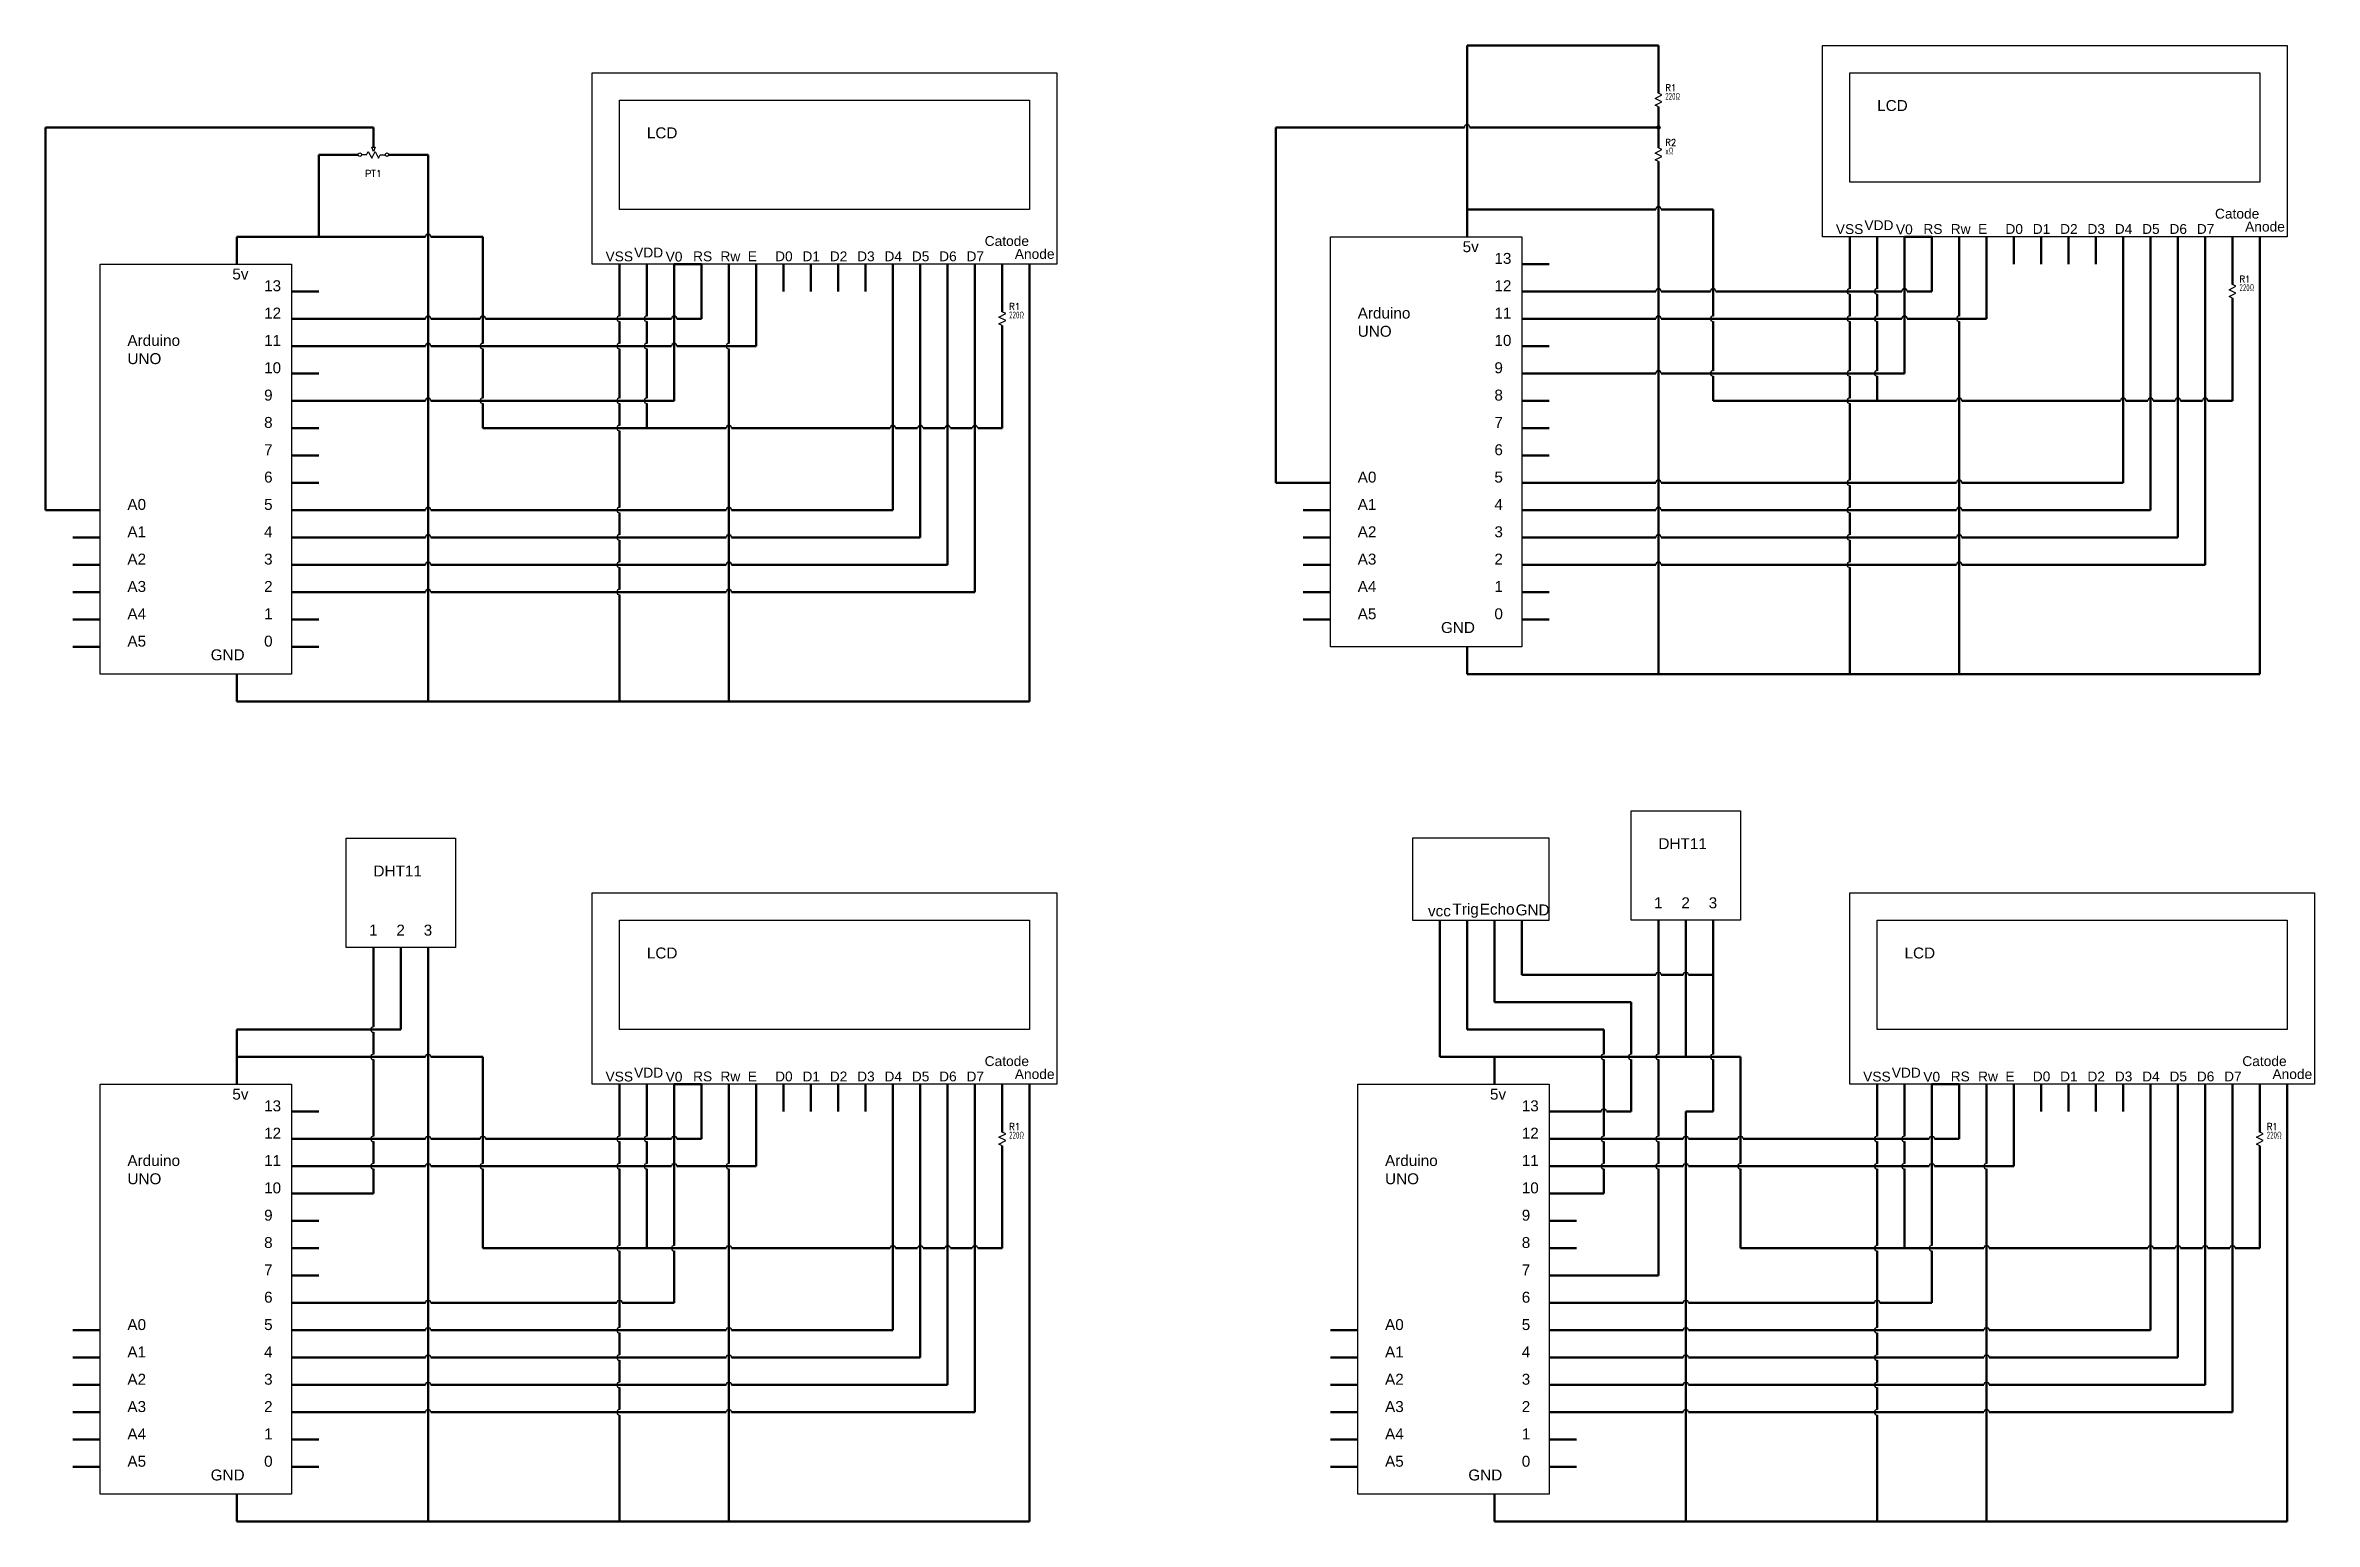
# Model space of a CAD drawing. Header units: inches. Extents: x -7.5 to 54, y 10 to 89.3.
# Drawn here: x 12.5 to 54, y 21.5 to 48.5 of the extents above; entities that cross this region are included whole.
import ezdxf
from ezdxf.enums import TextEntityAlignment as Align

# ---------------------------------------------------------------- set-up
doc = ezdxf.new("R2010")
doc.units = ezdxf.units.IN
doc.header["$MEASUREMENT"] = 0
for name, color, linetype in [('MISC', 7, 'Continuous'), ('SYMS', 7, 'Continuous'), ('TAGS', 150, 'Continuous'), ('WIRES', 7, 'Continuous')]:
    doc.layers.add(name, color=color, linetype=linetype)
doc.styles.get("Standard").update_dxf_attribs({"font": 'arial.ttf'})
doc.styles.add('WD', font='romans.shx')

msp = doc.modelspace()

# ---------------------------------------------------------------- texts
at = {"attachment_point": 1}
for s, insert, char_height in [('{\\C256;\\c0;LCD}', (46, 47.5), 0.2), ('{\\C256;\\c0;LCD}', (23.5, 47), 0.2), ('{\\C256;\\c0;VDD}', (45.767, 45.301), 0.18), ('{\\C256;\\c0;Catode}', (52.178, 45.512), 0.18), ('{\\C256;\\c0;Anode}', (52.729, 45.275), 0.18), ('{\\C256;\\c0;Catode}', (29.678, 45.012), 0.18), ('{\\C256;\\c0;5v}', (38.419, 44.918), 0.2), ('{\\C256;\\c0;5v}', (38.419, 44.918), 0.2), ('{\\C256;\\c0;VSS}', (45.244, 45.23), 0.18), ('{\\C256;\\c0;V0}', (46.343, 45.226), 0.18), ('{\\C256;\\c0;RS}', (46.845, 45.232), 0.18), ('{\\C256;\\c0;Rw}', (47.345, 45.232), 0.18), ('{\\C256;\\c0;E}', (47.845, 45.232), 0.18), ('{\\C256;\\c0;D0}', (48.345, 45.232), 0.18), ('{\\C256;\\c0;D1}', (48.845, 45.232), 0.18), ('{\\C256;\\c0;D2}', (49.345, 45.232), 0.18), ('{\\C256;\\c0;D3}', (49.845, 45.232), 0.18), ('{\\C256;\\c0;D4}', (50.345, 45.232), 0.18), ('{\\C256;\\c0;D5}', (50.845, 45.232), 0.18), ('{\\C256;\\c0;D6}', (51.345, 45.232), 0.18), ('{\\C256;\\c0;D7}', (51.845, 45.232), 0.18), ('{\\C256;\\c0;5v}', (15.919, 44.418), 0.2), ('{\\C256;\\c0;5v}', (15.919, 44.418), 0.2), ('{\\C256;\\c0;VSS}', (22.744, 44.73), 0.18), ('{\\C256;\\c0;VDD}', (23.267, 44.801), 0.18), ('{\\C256;\\c0;V0}', (23.843, 44.726), 0.18), ('{\\C256;\\c0;RS}', (24.345, 44.732), 0.18), ('{\\C256;\\c0;Rw}', (24.845, 44.732), 0.18), ('{\\C256;\\c0;E}', (25.345, 44.732), 0.18), ('{\\C256;\\c0;D0}', (25.845, 44.732), 0.18), ('{\\C256;\\c0;D1}', (26.345, 44.732), 0.18), ('{\\C256;\\c0;D2}', (26.845, 44.732), 0.18), ('{\\C256;\\c0;D3}', (27.345, 44.732), 0.18), ('{\\C256;\\c0;D4}', (27.845, 44.732), 0.18), ('{\\C256;\\c0;D5}', (28.345, 44.732), 0.18), ('{\\C256;\\c0;D6}', (28.845, 44.732), 0.18), ('{\\C256;\\c0;D7}', (29.345, 44.732), 0.18), ('{\\C256;\\c0;Anode}', (30.229, 44.775), 0.18), ('{\\C256;\\c0;13}', (39, 44.704), 0.2), ('{\\C256;\\c0;13}', (39, 44.704), 0.2), ('{\\C256;\\c0;13}', (16.5, 44.204), 0.2), ('{\\C256;\\c0;13}', (16.5, 44.204), 0.2), ('{\\C256;\\c0;12}', (39, 44.204), 0.2), ('{\\C256;\\c0;12}', (39, 44.204), 0.2), ('{\\C256;\\c0;12}', (16.5, 43.704), 0.2), ('{\\C256;\\c0;12}', (16.5, 43.704), 0.2), ('{\\C256;\\c0;Arduino UNO}', (36.5, 43.704), 0.2), ('{\\C256;\\c0;Arduino UNO}', (36.5, 43.704), 0.2), ('{\\C256;\\c0;11}', (39, 43.704), 0.2), ('{\\C256;\\c0;11}', (39, 43.704), 0.2), ('{\\C256;\\c0;Arduino UNO}', (14, 43.204), 0.2), ('{\\C256;\\c0;Arduino UNO}', (14, 43.204), 0.2), ('{\\C256;\\c0;11}', (16.5, 43.204), 0.2), ('{\\C256;\\c0;11}', (16.5, 43.204), 0.2), ('{\\C256;\\c0;10}', (39, 43.204), 0.2), ('{\\C256;\\c0;10}', (39, 43.204), 0.2), ('{\\C256;\\c0;10}', (16.5, 42.704), 0.2), ('{\\C256;\\c0;10}', (16.5, 42.704), 0.2), ('{\\C256;\\c0;9}', (39, 42.704), 0.2), ('{\\C256;\\c0;9}', (39, 42.704), 0.2), ('{\\C256;\\c0;9}', (16.5, 42.204), 0.2), ('{\\C256;\\c0;9}', (16.5, 42.204), 0.2), ('{\\C256;\\c0;8}', (39, 42.204), 0.2), ('{\\C256;\\c0;8}', (39, 42.204), 0.2), ('{\\C256;\\c0;8}', (16.5, 41.704), 0.2), ('{\\C256;\\c0;8}', (16.5, 41.704), 0.2), ('{\\C256;\\c0;7}', (39, 41.704), 0.2), ('{\\C256;\\c0;7}', (39, 41.704), 0.2), ('{\\C256;\\c0;7}', (16.5, 41.204), 0.2), ('{\\C256;\\c0;7}', (16.5, 41.204), 0.2), ('{\\C256;\\c0;6}', (39, 41.204), 0.2), ('{\\C256;\\c0;6}', (39, 41.204), 0.2), ('{\\C256;\\c0;6}', (16.5, 40.704), 0.2), ('{\\C256;\\c0;6}', (16.5, 40.704), 0.2), ('{\\C256;\\c0;A0}', (36.5, 40.704), 0.2), ('{\\C256;\\c0;A0}', (36.5, 40.704), 0.2), ('{\\C256;\\c0;5}', (39, 40.704), 0.2), ('{\\C256;\\c0;5}', (39, 40.704), 0.2), ('{\\C256;\\c0;A0}', (14, 40.204), 0.2), ('{\\C256;\\c0;A0}', (14, 40.204), 0.2), ('{\\C256;\\c0;5}', (16.5, 40.204), 0.2), ('{\\C256;\\c0;5}', (16.5, 40.204), 0.2), ('{\\C256;\\c0;A1}', (36.5, 40.204), 0.2), ('{\\C256;\\c0;A1}', (36.5, 40.204), 0.2), ('{\\C256;\\c0;4}', (39, 40.204), 0.2), ('{\\C256;\\c0;4}', (39, 40.204), 0.2), ('{\\C256;\\c0;A1}', (14, 39.704), 0.2), ('{\\C256;\\c0;A1}', (14, 39.704), 0.2), ('{\\C256;\\c0;4}', (16.5, 39.704), 0.2), ('{\\C256;\\c0;4}', (16.5, 39.704), 0.2), ('{\\C256;\\c0;A2}', (36.5, 39.704), 0.2), ('{\\C256;\\c0;A2}', (36.5, 39.704), 0.2), ('{\\C256;\\c0;3}', (39, 39.704), 0.2), ('{\\C256;\\c0;3}', (39, 39.704), 0.2), ('{\\C256;\\c0;A2}', (14, 39.204), 0.2), ('{\\C256;\\c0;A2}', (14, 39.204), 0.2), ('{\\C256;\\c0;3}', (16.5, 39.204), 0.2), ('{\\C256;\\c0;3}', (16.5, 39.204), 0.2), ('{\\C256;\\c0;A3}', (36.5, 39.204), 0.2), ('{\\C256;\\c0;A3}', (36.5, 39.204), 0.2), ('{\\C256;\\c0;2}', (39, 39.204), 0.2), ('{\\C256;\\c0;2}', (39, 39.204), 0.2), ('{\\C256;\\c0;A3}', (14, 38.704), 0.2), ('{\\C256;\\c0;A3}', (14, 38.704), 0.2), ('{\\C256;\\c0;2}', (16.5, 38.704), 0.2), ('{\\C256;\\c0;2}', (16.5, 38.704), 0.2), ('{\\C256;\\c0;A4}', (36.5, 38.704), 0.2), ('{\\C256;\\c0;A4}', (36.5, 38.704), 0.2), ('{\\C256;\\c0;1}', (39, 38.704), 0.2), ('{\\C256;\\c0;1}', (39, 38.704), 0.2), ('{\\C256;\\c0;A4}', (14, 38.204), 0.2), ('{\\C256;\\c0;A4}', (14, 38.204), 0.2), ('{\\C256;\\c0;1}', (16.5, 38.204), 0.2), ('{\\C256;\\c0;1}', (16.5, 38.204), 0.2), ('{\\C256;\\c0;A5}', (36.5, 38.204), 0.2), ('{\\C256;\\c0;A5}', (36.5, 38.204), 0.2), ('{\\C256;\\c0;0}', (39, 38.204), 0.2), ('{\\C256;\\c0;0}', (39, 38.204), 0.2), ('{\\C256;\\c0;GND}', (38.023, 37.953), 0.2), ('{\\C256;\\c0;GND}', (38.023, 37.953), 0.2), ('{\\C256;\\c0;A5}', (14, 37.704), 0.2), ('{\\C256;\\c0;A5}', (14, 37.704), 0.2), ('{\\C256;\\c0;GND}', (15.523, 37.453), 0.2), ('{\\C256;\\c0;GND}', (15.523, 37.453), 0.2), ('{\\C256;\\c0;0}', (16.5, 37.704), 0.2), ('{\\C256;\\c0;0}', (16.5, 37.704), 0.2), ('{\\C256;\\c0;DHT11}', (42, 34), 0.2), ('{\\C256;\\c0;DHT11}', (18.5, 33.5), 0.2), ('{\\C256;\\c0;Trig}', (38.233, 32.804), 0.2), ('{\\C256;\\c0;Echo}', (38.732, 32.802), 0.2), ('{\\C256;\\c0;GND}', (39.388, 32.788), 0.2), ('{\\C256;\\c0;1}', (41.919, 32.918), 0.2), ('{\\C256;\\c0;2}', (42.419, 32.918), 0.2), ('{\\C256;\\c0;3}', (42.919, 32.918), 0.2), ('{\\C256;\\c0;1}', (18.419, 32.418), 0.2), ('{\\C256;\\c0;2}', (18.919, 32.418), 0.2), ('{\\C256;\\c0;3}', (19.419, 32.418), 0.2), ('{\\C256;\\c0;vcc}', (37.785, 32.77), 0.2), ('{\\C256;\\c0;LCD}', (23.5, 32), 0.2), ('{\\C256;\\c0;LCD}', (46.5, 32), 0.2), ('{\\C256;\\c0;Catode}', (29.678, 30.012), 0.18), ('{\\C256;\\c0;Catode}', (52.678, 30.012), 0.18), ('{\\C256;\\c0;VSS}', (22.744, 29.73), 0.18), ('{\\C256;\\c0;VDD}', (23.267, 29.801), 0.18), ('{\\C256;\\c0;V0}', (23.843, 29.726), 0.18), ('{\\C256;\\c0;RS}', (24.345, 29.732), 0.18), ('{\\C256;\\c0;Rw}', (24.845, 29.732), 0.18), ('{\\C256;\\c0;E}', (25.345, 29.732), 0.18), ('{\\C256;\\c0;D0}', (25.845, 29.732), 0.18), ('{\\C256;\\c0;D1}', (26.345, 29.732), 0.18), ('{\\C256;\\c0;D2}', (26.845, 29.732), 0.18), ('{\\C256;\\c0;D3}', (27.345, 29.732), 0.18), ('{\\C256;\\c0;D4}', (27.845, 29.732), 0.18), ('{\\C256;\\c0;D5}', (28.345, 29.732), 0.18), ('{\\C256;\\c0;D6}', (28.845, 29.732), 0.18), ('{\\C256;\\c0;D7}', (29.345, 29.732), 0.18), ('{\\C256;\\c0;Anode}', (30.229, 29.775), 0.18), ('{\\C256;\\c0;VSS}', (45.744, 29.73), 0.18), ('{\\C256;\\c0;VDD}', (46.267, 29.801), 0.18), ('{\\C256;\\c0;V0}', (46.843, 29.726), 0.18), ('{\\C256;\\c0;RS}', (47.345, 29.732), 0.18), ('{\\C256;\\c0;Rw}', (47.845, 29.732), 0.18), ('{\\C256;\\c0;E}', (48.345, 29.732), 0.18), ('{\\C256;\\c0;D0}', (48.845, 29.732), 0.18), ('{\\C256;\\c0;D1}', (49.345, 29.732), 0.18), ('{\\C256;\\c0;D2}', (49.845, 29.732), 0.18), ('{\\C256;\\c0;D3}', (50.345, 29.732), 0.18), ('{\\C256;\\c0;D4}', (50.845, 29.732), 0.18), ('{\\C256;\\c0;D5}', (51.345, 29.732), 0.18), ('{\\C256;\\c0;D6}', (51.845, 29.732), 0.18), ('{\\C256;\\c0;D7}', (52.345, 29.732), 0.18), ('{\\C256;\\c0;Anode}', (53.229, 29.775), 0.18), ('{\\C256;\\c0;5v}', (15.919, 29.418), 0.2), ('{\\C256;\\c0;5v}', (15.919, 29.418), 0.2), ('{\\C256;\\c0;13}', (16.5, 29.204), 0.2), ('{\\C256;\\c0;13}', (16.5, 29.204), 0.2), ('{\\C256;\\c0;5v}', (38.919, 29.418), 0.2), ('{\\C256;\\c0;5v}', (38.919, 29.418), 0.2), ('{\\C256;\\c0;13}', (39.5, 29.204), 0.2), ('{\\C256;\\c0;13}', (39.5, 29.204), 0.2), ('{\\C256;\\c0;12}', (16.5, 28.704), 0.2), ('{\\C256;\\c0;12}', (16.5, 28.704), 0.2), ('{\\C256;\\c0;12}', (39.5, 28.704), 0.2), ('{\\C256;\\c0;12}', (39.5, 28.704), 0.2), ('{\\C256;\\c0;Arduino UNO}', (14, 28.204), 0.2), ('{\\C256;\\c0;Arduino UNO}', (14, 28.204), 0.2), ('{\\C256;\\c0;11}', (16.5, 28.204), 0.2), ('{\\C256;\\c0;11}', (16.5, 28.204), 0.2), ('{\\C256;\\c0;Arduino UNO}', (37, 28.204), 0.2), ('{\\C256;\\c0;Arduino UNO}', (37, 28.204), 0.2), ('{\\C256;\\c0;11}', (39.5, 28.204), 0.2), ('{\\C256;\\c0;11}', (39.5, 28.204), 0.2), ('{\\C256;\\c0;10}', (16.5, 27.704), 0.2), ('{\\C256;\\c0;10}', (16.5, 27.704), 0.2), ('{\\C256;\\c0;10}', (39.5, 27.704), 0.2), ('{\\C256;\\c0;10}', (39.5, 27.704), 0.2), ('{\\C256;\\c0;9}', (16.5, 27.204), 0.2), ('{\\C256;\\c0;9}', (16.5, 27.204), 0.2), ('{\\C256;\\c0;9}', (39.5, 27.204), 0.2), ('{\\C256;\\c0;9}', (39.5, 27.204), 0.2), ('{\\C256;\\c0;8}', (16.5, 26.704), 0.2), ('{\\C256;\\c0;8}', (16.5, 26.704), 0.2), ('{\\C256;\\c0;8}', (39.5, 26.704), 0.2), ('{\\C256;\\c0;8}', (39.5, 26.704), 0.2), ('{\\C256;\\c0;7}', (16.5, 26.204), 0.2), ('{\\C256;\\c0;7}', (16.5, 26.204), 0.2), ('{\\C256;\\c0;7}', (39.5, 26.204), 0.2), ('{\\C256;\\c0;7}', (39.5, 26.204), 0.2), ('{\\C256;\\c0;6}', (16.5, 25.704), 0.2), ('{\\C256;\\c0;6}', (16.5, 25.704), 0.2), ('{\\C256;\\c0;6}', (39.5, 25.704), 0.2), ('{\\C256;\\c0;6}', (39.5, 25.704), 0.2), ('{\\C256;\\c0;A0}', (14, 25.204), 0.2), ('{\\C256;\\c0;A0}', (14, 25.204), 0.2), ('{\\C256;\\c0;5}', (16.5, 25.204), 0.2), ('{\\C256;\\c0;5}', (16.5, 25.204), 0.2), ('{\\C256;\\c0;A0}', (37, 25.204), 0.2), ('{\\C256;\\c0;A0}', (37, 25.204), 0.2), ('{\\C256;\\c0;5}', (39.5, 25.204), 0.2), ('{\\C256;\\c0;5}', (39.5, 25.204), 0.2), ('{\\C256;\\c0;A1}', (14, 24.704), 0.2), ('{\\C256;\\c0;A1}', (14, 24.704), 0.2), ('{\\C256;\\c0;4}', (16.5, 24.704), 0.2), ('{\\C256;\\c0;4}', (16.5, 24.704), 0.2), ('{\\C256;\\c0;A1}', (37, 24.704), 0.2), ('{\\C256;\\c0;A1}', (37, 24.704), 0.2), ('{\\C256;\\c0;4}', (39.5, 24.704), 0.2), ('{\\C256;\\c0;4}', (39.5, 24.704), 0.2), ('{\\C256;\\c0;A2}', (14, 24.204), 0.2), ('{\\C256;\\c0;A2}', (14, 24.204), 0.2), ('{\\C256;\\c0;3}', (16.5, 24.204), 0.2), ('{\\C256;\\c0;3}', (16.5, 24.204), 0.2), ('{\\C256;\\c0;A2}', (37, 24.204), 0.2), ('{\\C256;\\c0;A2}', (37, 24.204), 0.2), ('{\\C256;\\c0;3}', (39.5, 24.204), 0.2), ('{\\C256;\\c0;3}', (39.5, 24.204), 0.2), ('{\\C256;\\c0;A3}', (14, 23.704), 0.2), ('{\\C256;\\c0;A3}', (14, 23.704), 0.2), ('{\\C256;\\c0;2}', (16.5, 23.704), 0.2), ('{\\C256;\\c0;2}', (16.5, 23.704), 0.2), ('{\\C256;\\c0;A3}', (37, 23.704), 0.2), ('{\\C256;\\c0;A3}', (37, 23.704), 0.2), ('{\\C256;\\c0;2}', (39.5, 23.704), 0.2), ('{\\C256;\\c0;2}', (39.5, 23.704), 0.2), ('{\\C256;\\c0;A4}', (14, 23.204), 0.2), ('{\\C256;\\c0;A4}', (14, 23.204), 0.2), ('{\\C256;\\c0;1}', (16.5, 23.204), 0.2), ('{\\C256;\\c0;1}', (16.5, 23.204), 0.2), ('{\\C256;\\c0;A4}', (37, 23.204), 0.2), ('{\\C256;\\c0;A4}', (37, 23.204), 0.2), ('{\\C256;\\c0;1}', (39.5, 23.204), 0.2), ('{\\C256;\\c0;1}', (39.5, 23.204), 0.2), ('{\\C256;\\c0;A5}', (14, 22.704), 0.2), ('{\\C256;\\c0;A5}', (14, 22.704), 0.2), ('{\\C256;\\c0;GND}', (15.523, 22.453), 0.2), ('{\\C256;\\c0;GND}', (15.523, 22.453), 0.2), ('{\\C256;\\c0;0}', (16.5, 22.704), 0.2), ('{\\C256;\\c0;0}', (16.5, 22.704), 0.2), ('{\\C256;\\c0;A5}', (37, 22.704), 0.2), ('{\\C256;\\c0;A5}', (37, 22.704), 0.2), ('{\\C256;\\c0;GND}', (38.523, 22.453), 0.2), ('{\\C256;\\c0;GND}', (38.523, 22.453), 0.2), ('{\\C256;\\c0;0}', (39.5, 22.704), 0.2), ('{\\C256;\\c0;0}', (39.5, 22.704), 0.2)]:
    msp.add_mtext_dynamic_manual_height_columns(s, width=0.48887, gutter_width=1, heights=[0], dxfattribs=dict(at, insert=insert, char_height=char_height))

# ---------------------------------------------------------------- blocks, each defined once
blk = doc.blocks.new('VRE1')
for p, q in [((-0.062, 0.031), (0.062, 0.094)), ((0.062, -0.031), (-0.062, 0.031)), ((0.062, 0.094), (0, 0.125)), ((-0.062, -0.094), (0.062, -0.031)), ((0, -0.125), (-0.062, -0.094))]:
    blk.add_line(p, q)
at = {"style": 'WD'}
for tag, p, width in [('INST', (0.219, 0.488), 0.7), ('LOC', (0.219, 0.318), 0.7), ('TAG1', (0.127, 0.162), 0.9), ('RATING1', (0.125, 0.006), 0.7), ('RATING2', (0.125, -0.151), 0.7), ('DESC1', (0.129, -0.307), 0.7), ('DESC2', (0.129, -0.463), 0.7)]:
    blk.add_attdef(tag, p, '', height=0.125, dxfattribs=dict(at, width=width))
at = {"linetype": 'Continuous', "style": 'WD', "flags": 8}
blk.add_attdef('TERM01', text='', height=0.125, dxfattribs=at).set_placement((-0.055, 0.144), align=Align.RIGHT)
at = {"style": 'WD', "flags": 9}
blk.add_attdef('FAMILY', (-0.184, 0.08), '', height=0.01, rotation=90, dxfattribs=at)
at = {"linetype": 'Continuous', "style": 'WD', "flags": 9}
for tag, p in [('CAT', (-0.139, 0.105)), ('MFG', (-0.12, 0.103)), ('ASSYCODE', (-0.094, 0.094))]:
    blk.add_attdef(tag, text='', height=0.01, rotation=90, dxfattribs=at).set_placement(p, align=Align.CENTER)
at = {"color": 7, "style": 'WD', "flags": 1}
for tag, p in [('X2TERM01', (0, 0.125)), ('X8TERM02', (0, -0.125))]:
    blk.add_attdef(tag, p, '', height=0.0125, dxfattribs=at)
at = {"linetype": 'Continuous', "style": 'WD', "flags": 8}
blk.add_attdef('TERM02', text='', height=0.125, dxfattribs=at).set_placement((-0.041, -0.151), align=Align.TOP_RIGHT)
blk = doc.blocks.new('HVR1TZR')
for p, q in [((-0.125, 0), (-0.217, 0)), ((-0.125, 0), (-0.094, 0.062)), ((-0.094, 0.062), (-0.031, -0.062)), ((0, 0.062), (-0.031, 0.141)), ((-0.031, 0.141), (0.031, 0.141)), ((-0.031, -0.062), (0.031, 0.062)), ((0.031, 0.141), (0, 0.062)), ((0.031, 0.062), (0.094, -0.062)), ((0.094, -0.062), (0.125, 0)), ((0.125, 0), (0.217, 0))]:
    blk.add_line(p, q)
for centre in [(-0.249, 0), (0.249, 0)]:
    blk.add_circle(centre, 0.0322)
at = {"style": 'WD', "width": 0.7}
for tag, p in [('INST', (-0.094, 0.263)), ('LOC', (-0.094, 0.094))]:
    blk.add_attdef(tag, text='', height=0.125, dxfattribs=at).set_placement(p, align=Align.RIGHT)
at = {"style": 'WD'}
for tag, p, height, flags in [('X4TERM01', (-0.281, 0), 0.0125, 1), ('X2TERM01', (-0.25, 0.031), 0.0125, 1), ('X2TERM03', (0, 0.141), 0.0125, 1), ('FAMILY', (0.205, 0.152), 0.01, 9), ('X2TERM02', (0.25, 0.031), 0.0125, 1), ('X1TERM02', (0.281, 0), 0.0125, 1), ('X8TERM01', (-0.25, -0.031), 0.0125, 1), ('X8TERM02', (0.25, -0.031), 0.0125, 1)]:
    blk.add_attdef(tag, p, '', height=height, dxfattribs=dict(at, flags=flags))
at = {"linetype": 'Continuous', "style": 'WD', "flags": 8}
blk.add_attdef('TERM03', (0.031, 0.062), '', height=0.125, dxfattribs=at)
at = {"style": 'WD', "width": 0.9}
blk.add_attdef('RATING2', (0.062, 0.219), '', height=0.125, dxfattribs=at)
at = {"linetype": 'Continuous', "style": 'WD', "flags": 9}
for tag, p in [('ASSYCODE', (0.219, 0.062)), ('MFG', (0.228, 0.089)), ('CAT', (0.23, 0.108))]:
    blk.add_attdef(tag, text='', height=0.01, dxfattribs=at).set_placement(p, align=Align.CENTER)
at = {"linetype": 'Continuous', "style": 'WD', "flags": 8}
blk.add_attdef('TERM01', text='', height=0.125, dxfattribs=at).set_placement((-0.344, -0.016), align=Align.TOP_RIGHT)
at = {"style": 'WD'}
for tag, width, p in [('RATING1', 0.9, (0, -0.25)), ('DESC1', 0.7, (0, -0.563)), ('DESC2', 0.7, (0, -0.719))]:
    blk.add_attdef(tag, text='', height=0.125, dxfattribs=dict(at, width=width)).set_placement(p, align=Align.CENTER)
blk.add_attdef('TAG1', text='', height=0.125, dxfattribs=at).set_placement((0, -0.406), align=Align.CENTER)
at = {"linetype": 'Continuous', "style": 'WD', "flags": 8}
blk.add_attdef('TERM02', text='', height=0.125, dxfattribs=at).set_placement((0.344, -0.016), align=Align.TOP_LEFT)
blk = doc.blocks.new('WDDOT')
for radius in [0.03, 0.0187, 0.00929]:
    blk.add_circle((0, 0), radius)

# ---------------------------------------------------------------- linework, layer by layer
for points in [[(45, 45), (45, 48.5), (53.5, 48.5), (53.5, 45)], [(22.5, 44.5), (22.5, 48), (31, 48), (31, 44.5)], [(45.5, 46), (45.5, 48), (53, 48), (53, 46)], [(23, 45.5), (23, 47.5), (30.5, 47.5), (30.5, 45.5)], [(36, 45), (39.5, 45), (39.5, 37.5), (36, 37.5)], [(36, 45), (39.5, 45), (39.5, 37.5), (36, 37.5)], [(13.5, 44.5), (17, 44.5), (17, 37), (13.5, 37)], [(13.5, 44.5), (17, 44.5), (17, 37), (13.5, 37)], [(41.5, 34.5), (43.5, 34.5), (43.5, 32.5), (41.5, 32.5)], [(18, 34), (20, 34), (20, 32), (18, 32)], [(40, 34), (37.5, 34), (37.5, 32.5), (40, 32.5)], [(22.5, 29.5), (22.5, 33), (31, 33), (31, 29.5)], [(45.5, 29.5), (45.5, 33), (54, 33), (54, 29.5)], [(23, 30.5), (23, 32.5), (30.5, 32.5), (30.5, 30.5)], [(46, 30.5), (46, 32.5), (53.5, 32.5), (53.5, 30.5)], [(13.5, 29.5), (17, 29.5), (17, 22), (13.5, 22)], [(13.5, 29.5), (17, 29.5), (17, 22), (13.5, 22)], [(36.5, 29.5), (40, 29.5), (40, 22), (36.5, 22)], [(36.5, 29.5), (40, 29.5), (40, 22), (36.5, 22)]]:
    msp.add_lwpolyline(points, close=True)
at = {"layer": 'WIRES', "color": 1, "lineweight": 50}
for p, q in [((38.5, 45.5), (38.5, 48.5)), ((38.5, 48.5), (42, 48.5)), ((42, 48.5), (42, 47.625)), ((17.5, 45), (17.5, 46.5)), ((17.5, 46.5), (18.219, 46.5)), ((38.5, 45), (38.5, 45.5)), ((38.5, 45.5), (41.95, 45.5)), ((42.05, 45.5), (43, 45.5)), ((43, 45.5), (43, 43.55)), ((16, 44.5), (16, 45)), ((16, 45), (19.45, 45)), ((19.55, 45), (20.5, 45)), ((20.5, 45), (20.5, 43.05)), ((46, 44.5), (46, 45)), ((52.5, 45), (52.5, 44.5)), ((23.5, 44), (23.5, 44.5)), ((30, 44.5), (30, 44)), ((46, 44.5), (46, 44.05)), ((52.5, 44.5), (52.5, 44.125)), ((23.5, 44), (23.5, 43.55)), ((30, 44), (30, 43.625)), ((46, 43.95), (46, 43.55)), ((52.5, 43.875), (52.5, 43.5)), ((23.5, 43.45), (23.5, 43.05)), ((30, 43.375), (30, 43)), ((43, 43.45), (43, 42.55)), ((46, 43.45), (46, 42.55)), ((52.5, 42), (52.5, 43.5)), ((20.5, 42.95), (20.5, 42.05)), ((23.5, 42.95), (23.5, 42.05)), ((30, 41.5), (30, 43)), ((43, 42.45), (43, 42)), ((46, 42.45), (46, 42)), ((20.5, 41.95), (20.5, 41.5)), ((23.5, 41.95), (23.5, 41.5)), ((43, 42), (47.45, 42)), ((47.55, 42), (50.45, 42)), ((50.55, 42), (50.95, 42)), ((51.05, 42), (51.45, 42)), ((51.55, 42), (51.95, 42)), ((52.05, 42), (52.5, 42)), ((20.5, 41.5), (24.95, 41.5)), ((25.05, 41.5), (27.95, 41.5)), ((28.05, 41.5), (28.45, 41.5)), ((29.05, 41.5), (29.45, 41.5)), ((29.55, 41.5), (30, 41.5)), ((28.55, 41.5), (28.95, 41.5)), ((38, 32), (38, 30)), ((42.5, 32), (42.5, 30)), ((19, 30.5), (19, 31.5)), ((16, 30), (16, 30.5)), ((16, 30.5), (19, 30.5)), ((16, 29.5), (16, 30)), ((16, 30), (19.45, 30)), ((19.55, 30), (20.5, 30)), ((20.5, 30), (20.5, 28.05)), ((39, 30), (38, 30)), ((39, 29.5), (39, 30)), ((39, 30), (42.45, 30)), ((42, 30), (43, 30)), ((42.55, 30), (43.5, 30)), ((43.5, 30), (43.5, 28.05)), ((23.5, 29), (23.5, 29.5)), ((30, 29.5), (30, 29)), ((46.5, 29), (46.5, 29.5)), ((53, 29.5), (53, 29)), ((23.5, 29), (23.5, 28.55)), ((30, 29), (30, 28.625)), ((46.5, 29), (46.5, 28.55)), ((53, 29), (53, 28.625)), ((23.5, 28.45), (23.5, 28.05)), ((30, 28.375), (30, 28)), ((46.5, 28.45), (46.5, 28.05)), ((53, 28.375), (53, 28)), ((20.5, 27.95), (20.5, 27.05)), ((23.5, 27.95), (23.5, 27.05)), ((30, 26.5), (30, 28)), ((43.5, 27.95), (43.5, 27.05)), ((46.5, 27.95), (46.5, 27.05)), ((53, 26.5), (53, 28)), ((20.5, 27.5), (20.5, 27)), ((23.5, 27.5), (23.5, 26.5)), ((43.5, 27.5), (43.5, 26.5)), ((46.5, 27.5), (46.5, 26.5)), ((20.5, 27), (20.5, 26.5)), ((20.5, 26.5), (24.95, 26.5)), ((25.05, 26.5), (27.95, 26.5)), ((28.05, 26.5), (28.45, 26.5)), ((28.55, 26.5), (28.95, 26.5)), ((29.05, 26.5), (29.45, 26.5)), ((29.55, 26.5), (30, 26.5)), ((43.5, 26.5), (47.95, 26.5)), ((48.05, 26.5), (50.95, 26.5)), ((51.05, 26.5), (51.45, 26.5)), ((51.55, 26.5), (51.95, 26.5)), ((52.05, 26.5), (52.45, 26.5)), ((52.55, 26.5), (53, 26.5))]:
    msp.add_line(p, q, dxfattribs=at)
at = {"layer": 'WIRES', "lineweight": 50}
for p, q in [((42, 47.375), (42, 47)), ((42, 46.625), (42, 47)), ((18.781, 46.5), (19.5, 46.5)), ((19.5, 44.5), (19.5, 46.5)), ((42, 45), (42, 46.375)), ((38.5, 45), (38.5, 45.5)), ((16, 44.5), (16, 45)), ((42, 41), (42, 45)), ((45.5, 44.5), (45.5, 45)), ((46.5, 45), (47, 45)), ((47.5, 44.5), (47.5, 45)), ((48.5, 44.5), (48.5, 45)), ((49, 44.5), (49, 45)), ((49.5, 44.5), (49.5, 45)), ((50, 44.5), (50, 45)), ((53, 45), (53, 44.5)), ((19.5, 40.5), (19.5, 44.5)), ((23, 44), (23, 44.5)), ((24, 44.5), (24.5, 44.5)), ((25, 44), (25, 44.5)), ((26, 44), (26, 44.5)), ((26.5, 44), (26.5, 44.5)), ((27, 44), (27, 44.5)), ((27.5, 44), (27.5, 44.5)), ((30.5, 44.5), (30.5, 44)), ((39.5, 44.5), (40, 44.5)), ((39.5, 44.5), (40, 44.5)), ((45.5, 44.5), (45.5, 44.05)), ((47.5, 44.5), (47.5, 43.55)), ((53, 44.5), (53, 37)), ((17, 44), (17.5, 44)), ((17, 44), (17.5, 44)), ((23, 44), (23, 43.55)), ((25, 44), (25, 43.05)), ((30.5, 44), (30.5, 36.5)), ((45.5, 43.95), (45.5, 43.55)), ((23, 43.45), (23, 43.05)), ((45.5, 43.45), (45.5, 42.55)), ((47.5, 43.45), (47.5, 37)), ((23, 42.95), (23, 42.05)), ((25, 42.95), (25, 36.5)), ((39.5, 43), (40, 43)), ((39.5, 43), (40, 43)), ((17, 42.5), (17.5, 42.5)), ((17, 42.5), (17.5, 42.5)), ((45.5, 42.45), (45.5, 42.05)), ((23, 41.95), (23, 41.55)), ((39.5, 42), (40, 42)), ((39.5, 42), (40, 42)), ((45.5, 41.95), (45.5, 40.55)), ((17, 41.5), (17.5, 41.5)), ((17, 41.5), (17.5, 41.5)), ((39.5, 41.5), (40, 41.5)), ((39.5, 41.5), (40, 41.5)), ((23, 41.45), (23, 40.05)), ((42, 41.219), (42, 37)), ((17, 41), (17.5, 41)), ((17, 41), (17.5, 41)), ((19.5, 40.719), (19.5, 36.5)), ((39.5, 41), (40, 41)), ((39.5, 41), (40, 41)), ((17, 40.5), (17.5, 40.5)), ((17, 40.5), (17.5, 40.5)), ((35.5, 40.5), (35, 40.5)), ((36, 40.5), (35.5, 40.5)), ((45.5, 40.45), (45.5, 40.05)), ((13, 40), (12.5, 40)), ((13.5, 40), (13, 40)), ((23, 39.95), (23, 39.55)), ((36, 40), (35.5, 40)), ((36, 40), (35.5, 40)), ((45.5, 39.95), (45.5, 39.55)), ((13.5, 39.5), (13, 39.5)), ((13.5, 39.5), (13, 39.5)), ((23, 39.45), (23, 39.05)), ((36, 39.5), (35.5, 39.5)), ((36, 39.5), (35.5, 39.5)), ((45.5, 39.45), (45.5, 39.05)), ((13.5, 39), (13, 39)), ((13.5, 39), (13, 39)), ((23, 38.95), (23, 38.55)), ((36, 39), (35.5, 39)), ((36, 39), (35.5, 39)), ((45.5, 38.95), (45.5, 37)), ((13.5, 38.5), (13, 38.5)), ((13.5, 38.5), (13, 38.5)), ((23, 38.45), (23, 36.5)), ((36, 38.5), (35.5, 38.5)), ((36, 38.5), (35.5, 38.5)), ((39.5, 38.5), (40, 38.5)), ((39.5, 38.5), (40, 38.5)), ((13.5, 38), (13, 38)), ((13.5, 38), (13, 38)), ((17, 38), (17.5, 38)), ((17, 38), (17.5, 38)), ((36, 38), (35.5, 38)), ((36, 38), (35.5, 38)), ((39.5, 38), (40, 38)), ((39.5, 38), (40, 38)), ((13.5, 37.5), (13, 37.5)), ((13.5, 37.5), (13, 37.5)), ((17, 37.5), (17.5, 37.5)), ((17, 37.5), (17.5, 37.5)), ((38.5, 37.5), (38.5, 37)), ((38.5, 37.5), (38.5, 37)), ((16, 37), (16, 36.5)), ((16, 37), (16, 36.5)), ((42, 37), (38.5, 37)), ((42, 37), (43, 37)), ((47.5, 37), (42.55, 37)), ((53, 37), (47.5, 37)), ((19.5, 36.5), (16, 36.5)), ((19.5, 36.5), (20.5, 36.5)), ((25, 36.5), (20.05, 36.5)), ((30.5, 36.5), (25, 36.5)), ((38, 32.5), (38, 32)), ((38.5, 32.5), (38.5, 32)), ((39, 32.5), (39, 32)), ((39.5, 32.5), (39.5, 32)), ((42, 32.5), (42, 32)), ((42.5, 32.5), (42.5, 32)), ((43, 32.5), (43, 32)), ((18.5, 32), (18.5, 31.5)), ((19, 32), (19, 31.5)), ((19.5, 32), (19.5, 31.5)), ((39.5, 32), (39.5, 31.5)), ((43, 30.05), (43, 32)), ((19.5, 31), (19.5, 31.5)), ((39.5, 31.5), (41.95, 31.5)), ((42.05, 31.5), (42.45, 31.5)), ((42.55, 31.5), (43, 31.5)), ((19.5, 31), (19.5, 30.5)), ((19.5, 29.5), (19.5, 30.875)), ((16, 29.5), (16, 30)), ((43, 29), (43, 29.95)), ((19.5, 25.5), (19.5, 29.5)), ((23, 29), (23, 29.5)), ((24, 29.5), (24.5, 29.5)), ((25, 29), (25, 29.5)), ((26, 29), (26, 29.5)), ((26.5, 29), (26.5, 29.5)), ((27, 29), (27, 29.5)), ((27.5, 29), (27.5, 29.5)), ((30.5, 29.5), (30.5, 29)), ((46, 29), (46, 29.5)), ((47, 29.5), (47.5, 29.5)), ((48, 29), (48, 29.5)), ((49, 29), (49, 29.5)), ((49.5, 29), (49.5, 29.5)), ((50, 29), (50, 29.5)), ((50.5, 29), (50.5, 29.5)), ((53.5, 29.5), (53.5, 29)), ((17, 29), (17.5, 29)), ((17, 29), (17.5, 29)), ((23, 29), (23, 28.55)), ((25, 29), (25, 28.05)), ((30.5, 29), (30.5, 21.5)), ((42.5, 25.5), (42.5, 29)), ((42.5, 29), (43, 29)), ((46, 29), (46, 28.55)), ((48, 29), (48, 28.05)), ((53.5, 29), (53.5, 21.5)), ((23, 28.45), (23, 28.05)), ((46, 28.45), (46, 28.05)), ((23, 27.95), (23, 27.05)), ((25, 27.95), (25, 21.5)), ((46, 27.95), (46, 27.05)), ((48, 27.95), (48, 21.5)), ((23, 26.95), (23, 27.5)), ((46, 26.95), (46, 27.5)), ((17, 27), (17.5, 27)), ((40, 27), (40.5, 27)), ((23, 26.95), (23, 26.55)), ((46, 26.95), (46, 26.55)), ((17, 26.5), (17.5, 26.5)), ((17, 26.5), (17.5, 26.5)), ((23, 26.45), (23, 25.05)), ((40, 26.5), (40.5, 26.5)), ((40, 26.5), (40.5, 26.5)), ((46, 26.45), (46, 25.05)), ((17, 26), (17.5, 26)), ((17, 26), (17.5, 26)), ((19.5, 25.719), (19.5, 21.5)), ((42.5, 25.719), (42.5, 21.5)), ((13.5, 25), (13, 25)), ((13.5, 25), (13, 25)), ((23, 24.95), (23, 24.55)), ((36.5, 25), (36, 25)), ((36.5, 25), (36, 25)), ((46, 24.95), (46, 24.55)), ((13.5, 24.5), (13, 24.5)), ((13.5, 24.5), (13, 24.5)), ((36.5, 24.5), (36, 24.5)), ((36.5, 24.5), (36, 24.5)), ((23, 24.45), (23, 24.05)), ((46, 24.45), (46, 24.05)), ((13.5, 24), (13, 24)), ((13.5, 24), (13, 24)), ((23, 23.95), (23, 23.55)), ((36.5, 24), (36, 24)), ((36.5, 24), (36, 24)), ((46, 23.95), (46, 23.55)), ((13.5, 23.5), (13, 23.5)), ((13.5, 23.5), (13, 23.5)), ((23, 23.45), (23, 21.5)), ((36.5, 23.5), (36, 23.5)), ((36.5, 23.5), (36, 23.5)), ((46, 23.45), (46, 21.5)), ((13.5, 23), (13, 23)), ((13.5, 23), (13, 23)), ((17, 23), (17.5, 23)), ((17, 23), (17.5, 23)), ((36.5, 23), (36, 23)), ((36.5, 23), (36, 23)), ((40, 23), (40.5, 23)), ((40, 23), (40.5, 23)), ((13.5, 22.5), (13, 22.5)), ((13.5, 22.5), (13, 22.5)), ((17, 22.5), (17.5, 22.5)), ((17, 22.5), (17.5, 22.5)), ((36.5, 22.5), (36, 22.5)), ((36.5, 22.5), (36, 22.5)), ((40, 22.5), (40.5, 22.5)), ((40, 22.5), (40.5, 22.5)), ((16, 22), (16, 21.5)), ((16, 22), (16, 21.5)), ((39, 22), (39, 21.5)), ((39, 22), (39, 21.5)), ((19.5, 21.5), (16, 21.5)), ((19.5, 21.5), (20.5, 21.5)), ((25, 21.5), (20.05, 21.5)), ((30.5, 21.5), (25, 21.5)), ((42.5, 21.5), (39, 21.5)), ((42.5, 21.5), (43.5, 21.5)), ((48, 21.5), (43.05, 21.5)), ((53.5, 21.5), (48, 21.5))]:
    msp.add_line(p, q, dxfattribs=at)
at = {"layer": 'WIRES', "color": 4, "lineweight": 50}
for p, q in [((12.5, 40), (12.5, 47)), ((12.5, 47), (18.5, 47)), ((18.5, 47), (18.5, 46.641)), ((35, 40.5), (35, 47)), ((35, 47), (38.45, 47)), ((38.55, 47), (42, 47)), ((47, 44.5), (47, 45)), ((52, 45), (52, 44.5)), ((24.5, 44), (24.5, 44.5)), ((29.5, 44.5), (29.5, 44)), ((47, 44), (47, 44.5)), ((52, 39), (52, 44.5)), ((24.5, 43.5), (24.5, 44)), ((29.5, 38.5), (29.5, 44)), ((39.5, 44), (40, 44)), ((40, 44), (41.95, 44)), ((42.05, 44), (42.95, 44)), ((43.05, 44), (45.95, 44)), ((45.5, 44), (46.45, 44)), ((46.55, 44), (47, 44)), ((17, 43.5), (17.5, 43.5)), ((17.5, 43.5), (19.45, 43.5)), ((19.55, 43.5), (20.45, 43.5)), ((20.55, 43.5), (23.45, 43.5)), ((23, 43.5), (23.95, 43.5)), ((24.05, 43.5), (24.5, 43.5)), ((35.5, 40.5), (35, 40.5)), ((36, 40.5), (35.5, 40.5)), ((13, 40), (12.5, 40)), ((13.5, 40), (13, 40)), ((39.5, 39), (40, 39)), ((40, 39), (41.95, 39)), ((42.05, 39), (47.45, 39)), ((47.55, 39), (52, 39)), ((17, 38.5), (17.5, 38.5)), ((17.5, 38.5), (19.45, 38.5)), ((19.55, 38.5), (24.95, 38.5)), ((25.05, 38.5), (29.5, 38.5)), ((24.5, 29), (24.5, 29.5)), ((29.5, 29.5), (29.5, 29)), ((47.5, 29), (47.5, 29.5)), ((52.5, 29.5), (52.5, 29)), ((24.5, 28.5), (24.5, 29)), ((29.5, 23.5), (29.5, 29)), ((47.5, 28.5), (47.5, 29)), ((52.5, 23.5), (52.5, 29)), ((17, 28.5), (17.5, 28.5)), ((17.5, 28.5), (19.45, 28.5)), ((19.55, 28.5), (20.45, 28.5)), ((20.55, 28.5), (23.45, 28.5)), ((23, 28.5), (23.95, 28.5)), ((24.05, 28.5), (24.5, 28.5)), ((40, 28.5), (40.5, 28.5)), ((40.5, 28.5), (42.45, 28.5)), ((42.55, 28.5), (43.45, 28.5)), ((43.55, 28.5), (46.45, 28.5)), ((46, 28.5), (46.95, 28.5)), ((47.05, 28.5), (47.5, 28.5)), ((17, 23.5), (17.5, 23.5)), ((17.5, 23.5), (19.45, 23.5)), ((19.55, 23.5), (24.95, 23.5)), ((25.05, 23.5), (29.5, 23.5)), ((40, 23.5), (40.5, 23.5)), ((40.5, 23.5), (42.45, 23.5)), ((42.55, 23.5), (47.95, 23.5)), ((48.05, 23.5), (52.5, 23.5))]:
    msp.add_line(p, q, dxfattribs=at)
at = {"layer": 'WIRES', "color": 3, "lineweight": 50}
for p, q in [((46.5, 44.5), (46.5, 45)), ((51.5, 45), (51.5, 44.5)), ((24, 44), (24, 44.5)), ((29, 44.5), (29, 44)), ((46.5, 44.5), (46.5, 42.5)), ((51.5, 39.5), (51.5, 44.5)), ((24, 44), (24, 42)), ((29, 39), (29, 44)), ((39.5, 42.5), (40, 42.5)), ((41.95, 42.5), (40, 42.5)), ((46.5, 42.5), (42.05, 42.5)), ((17, 42), (17.5, 42)), ((19.45, 42), (17.5, 42)), ((24, 42), (19.55, 42)), ((39.5, 39.5), (40, 39.5)), ((40, 39.5), (41.95, 39.5)), ((42.05, 39.5), (47.45, 39.5)), ((47.55, 39.5), (51.5, 39.5)), ((17, 39), (17.5, 39)), ((17.5, 39), (19.45, 39)), ((19.55, 39), (24.95, 39)), ((25.05, 39), (29, 39)), ((18.5, 31), (18.5, 31.5)), ((18.5, 31), (18.5, 30.55)), ((18.5, 30.45), (18.5, 30.05)), ((18.5, 29.95), (18.5, 28.55)), ((24, 29), (24, 29.5)), ((29, 29.5), (29, 29)), ((47, 29), (47, 29.5)), ((52, 29.5), (52, 29)), ((24, 29), (24, 27)), ((29, 24), (29, 29)), ((47, 29), (47, 27)), ((52, 24), (52, 29)), ((18.5, 28.45), (18.5, 28.05)), ((18.5, 27.95), (18.5, 27.5)), ((17, 27.5), (17.5, 27.5)), ((18.5, 27.5), (17.5, 27.5)), ((24, 26.55), (24, 27)), ((47, 26.55), (47, 27)), ((24, 25.5), (24, 26.45)), ((47, 25.5), (47, 26.45)), ((17, 25.5), (17.5, 25.5)), ((17.5, 25.5), (19.45, 25.5)), ((19.55, 25.5), (22.95, 25.5)), ((23.05, 25.5), (24, 25.5)), ((40, 25.5), (40.5, 25.5)), ((40.5, 25.5), (42.45, 25.5)), ((42.55, 25.5), (45.95, 25.5)), ((46.05, 25.5), (47, 25.5)), ((17, 24), (17.5, 24)), ((17.5, 24), (19.45, 24)), ((19.55, 24), (24.95, 24)), ((25.05, 24), (29, 24)), ((40, 24), (40.5, 24)), ((40.5, 24), (42.45, 24)), ((42.55, 24), (47.95, 24)), ((48.05, 24), (52, 24))]:
    msp.add_line(p, q, dxfattribs=at)
at = {"layer": 'WIRES', "color": 5, "lineweight": 50}
for p, q in [((48, 44.5), (48, 45)), ((25.5, 44), (25.5, 44.5)), ((48, 43.5), (48, 44.5)), ((25.5, 43), (25.5, 44)), ((39.5, 43.5), (40, 43.5)), ((40, 43.5), (41.95, 43.5)), ((42.05, 43.5), (46.45, 43.5)), ((46.55, 43.5), (48, 43.5)), ((17, 43), (17.5, 43)), ((17.5, 43), (19.45, 43)), ((19.55, 43), (23.95, 43)), ((24.05, 43), (25.5, 43)), ((25.5, 29), (25.5, 29.5)), ((48.5, 29), (48.5, 29.5)), ((25.5, 28), (25.5, 29)), ((48.5, 28), (48.5, 29)), ((17, 28), (17.5, 28)), ((17.5, 28), (19.45, 28)), ((19.55, 28), (23.95, 28)), ((24.05, 28), (25.5, 28)), ((40, 28), (40.5, 28)), ((40.5, 28), (42.45, 28)), ((42.55, 28), (46.95, 28)), ((47.05, 28), (48.5, 28))]:
    msp.add_line(p, q, dxfattribs=at)
at = {"layer": 'WIRES', "color": 2, "lineweight": 50}
for p, q in [((50.5, 44.5), (50.5, 45)), ((28, 44), (28, 44.5)), ((50.5, 40.5), (50.5, 44.5)), ((28, 40), (28, 44)), ((39.5, 40.5), (40, 40.5)), ((40, 40.5), (41.95, 40.5)), ((42.05, 40.5), (47.45, 40.5)), ((47.55, 40.5), (50.5, 40.5)), ((17, 40), (17.5, 40)), ((17.5, 40), (19.45, 40)), ((19.55, 40), (24.95, 40)), ((25.05, 40), (28, 40)), ((39, 32), (39, 31)), ((41.5, 31), (39, 31)), ((41.5, 30.05), (41.5, 31)), ((41.5, 29), (41.5, 29.95)), ((28, 29), (28, 29.5)), ((51, 29), (51, 29.5)), ((28, 25), (28, 29)), ((40, 29), (40.5, 29)), ((40.5, 29), (40.95, 29)), ((41.05, 29), (41.5, 29)), ((51, 25), (51, 29)), ((17, 25), (17.5, 25)), ((17.5, 25), (19.45, 25)), ((19.55, 25), (24.95, 25)), ((25.05, 25), (28, 25)), ((40, 25), (40.5, 25)), ((40.5, 25), (42.45, 25)), ((42.55, 25), (47.95, 25)), ((48.05, 25), (51, 25))]:
    msp.add_line(p, q, dxfattribs=at)
at = {"layer": 'WIRES', "color": 30, "lineweight": 50, "true_color": 0xf26722}
for p, q in [((51, 44.5), (51, 45)), ((28.5, 44), (28.5, 44.5)), ((51, 40), (51, 44.5)), ((28.5, 39.5), (28.5, 44)), ((39.5, 40), (40, 40)), ((40, 40), (41.95, 40)), ((42.05, 40), (47.45, 40)), ((47.55, 40), (51, 40)), ((17, 39.5), (17.5, 39.5)), ((17.5, 39.5), (19.45, 39.5)), ((19.55, 39.5), (24.95, 39.5)), ((25.05, 39.5), (28.5, 39.5)), ((38.5, 32), (38.5, 30.5)), ((41, 30.5), (38.5, 30.5)), ((41, 30.05), (41, 30.5)), ((41, 28.55), (41, 29.95)), ((28.5, 29), (28.5, 29.5)), ((51.5, 29), (51.5, 29.5)), ((28.5, 24.5), (28.5, 29)), ((51.5, 24.5), (51.5, 29)), ((41, 28.05), (41, 28.45)), ((41, 27.5), (41, 27.95)), ((40, 27.5), (40.5, 27.5)), ((40.5, 27.5), (41, 27.5)), ((17, 24.5), (17.5, 24.5)), ((17.5, 24.5), (19.45, 24.5)), ((19.55, 24.5), (24.95, 24.5)), ((25.05, 24.5), (28.5, 24.5)), ((40, 24.5), (40.5, 24.5)), ((40.5, 24.5), (42.45, 24.5)), ((42.55, 24.5), (47.95, 24.5)), ((48.05, 24.5), (51.5, 24.5))]:
    msp.add_line(p, q, dxfattribs=at)
at = {"layer": 'WIRES', "color": 6, "lineweight": 50}
for p, q in [((42, 32), (42, 31)), ((42, 30.05), (42, 31)), ((42, 28.55), (42, 29.95)), ((42, 28.05), (42, 28.45)), ((42, 26), (42, 27.95)), ((40, 26), (40.5, 26)), ((41.5, 26), (40.5, 26)), ((41.5, 26), (42, 26))]:
    msp.add_line(p, q, dxfattribs=at)
at = {"layer": 'WIRES', "color": 4}
for centre in [(38.5, 47), (42, 44), (43, 44), (46.5, 44), (19.5, 43.5), (20.5, 43.5), (24, 43.5), (42, 39), (47.5, 39), (19.5, 38.5), (25, 38.5), (19.5, 28.5), (20.5, 28.5), (24, 28.5), (42.5, 28.5), (43.5, 28.5), (47, 28.5), (19.5, 23.5), (25, 23.5), (42.5, 23.5), (48, 23.5)]:
    msp.add_arc(centre, 0.05, 0, 180, dxfattribs=at)
at = {"layer": 'WIRES', "color": 1}
for centre, start, end in [((42, 45.5), 0, 180), ((19.5, 45), 0, 180), ((46, 44), 90, 270), ((23.5, 43.5), 90, 270), ((43, 43.5), 90, 270), ((46, 43.5), 90, 270), ((20.5, 43), 90, 270), ((23.5, 43), 90, 270), ((43, 42.5), 90, 270), ((46, 42.5), 90, 270), ((20.5, 42), 90, 270), ((23.5, 42), 90, 270), ((47.5, 42), 0, 180), ((50.5, 42), 0, 180), ((51, 42), 0, 180), ((51.5, 42), 0, 180), ((52, 42), 0, 180), ((25, 41.5), 0, 180), ((28, 41.5), 0, 180), ((28.5, 41.5), 0, 180), ((29, 41.5), 0, 180), ((29.5, 41.5), 0, 180), ((19.5, 30), 0, 180), ((23.5, 28.5), 90, 270), ((46.5, 28.5), 90, 270), ((20.5, 28), 90, 270), ((23.5, 28), 90, 270), ((43.5, 28), 90, 270), ((46.5, 28), 90, 270), ((25, 26.5), 0, 180), ((28, 26.5), 0, 180), ((28.5, 26.5), 0, 180), ((29, 26.5), 0, 180), ((29.5, 26.5), 0, 180), ((48, 26.5), 0, 180), ((51, 26.5), 0, 180), ((51.5, 26.5), 0, 180), ((52, 26.5), 0, 180), ((52.5, 26.5), 0, 180)]:
    msp.add_arc(centre, 0.05, start, end, dxfattribs=at)
at = {"layer": 'WIRES'}
for centre, start, end in [((45.5, 44), 90, 270), ((23, 43.5), 90, 270), ((45.5, 43.5), 90, 270), ((47.5, 43.5), 90, 270), ((23, 43), 90, 270), ((25, 43), 90, 270), ((45.5, 42.5), 90, 270), ((23, 42), 90, 270), ((45.5, 42), 90, 270), ((23, 41.5), 90, 270), ((45.5, 40.5), 90, 270), ((23, 40), 90, 270), ((45.5, 40), 90, 270), ((23, 39.5), 90, 270), ((45.5, 39.5), 90, 270), ((23, 39), 90, 270), ((45.5, 39), 90, 270), ((23, 38.5), 90, 270), ((42, 31.5), 0, 180), ((42.5, 31.5), 0, 180), ((43, 30), 90, 270), ((23, 28.5), 90, 270), ((46, 28.5), 90, 270), ((23, 28), 90, 270), ((25, 28), 90, 270), ((46, 28), 90, 270), ((48, 28), 90, 270), ((23, 26.5), 90, 270), ((46, 26.5), 90, 270), ((23, 25), 90, 270), ((46, 25), 90, 270), ((23, 24.5), 90, 270), ((46, 24.5), 90, 270), ((23, 24), 90, 270), ((46, 24), 90, 270), ((23, 23.5), 90, 270), ((46, 23.5), 90, 270)]:
    msp.add_arc(centre, 0.05, start, end, dxfattribs=at)
at = {"layer": 'WIRES', "color": 5}
for centre in [(42, 43.5), (46.5, 43.5), (19.5, 43), (24, 43), (19.5, 28), (24, 28), (42.5, 28), (47, 28)]:
    msp.add_arc(centre, 0.05, 0, 180, dxfattribs=at)
at = {"layer": 'WIRES', "color": 3}
for centre, start, end in [((42, 42.5), 0, 180), ((19.5, 42), 0, 180), ((42, 39.5), 0, 180), ((47.5, 39.5), 0, 180), ((19.5, 39), 0, 180), ((25, 39), 0, 180), ((18.5, 30.5), 90, 270), ((18.5, 30), 90, 270), ((18.5, 28.5), 90, 270), ((18.5, 28), 90, 270), ((24, 26.5), 90, 270), ((47, 26.5), 90, 270), ((19.5, 25.5), 0, 180), ((23, 25.5), 0, 180), ((42.5, 25.5), 0, 180), ((46, 25.5), 0, 180), ((19.5, 24), 0, 180), ((25, 24), 0, 180), ((42.5, 24), 0, 180), ((48, 24), 0, 180)]:
    msp.add_arc(centre, 0.05, start, end, dxfattribs=at)
at = {"layer": 'WIRES', "color": 2}
for centre, start, end in [((42, 40.5), 0, 180), ((47.5, 40.5), 0, 180), ((19.5, 40), 0, 180), ((25, 40), 0, 180), ((41.5, 30), 90, 270), ((41, 29), 0, 180), ((19.5, 25), 0, 180), ((25, 25), 0, 180), ((42.5, 25), 0, 180), ((48, 25), 0, 180)]:
    msp.add_arc(centre, 0.05, start, end, dxfattribs=at)
at = {"layer": 'WIRES', "color": 30, "true_color": 0xf26722}
for centre, start, end in [((42, 40), 0, 180), ((47.5, 40), 0, 180), ((19.5, 39.5), 0, 180), ((25, 39.5), 0, 180), ((41, 30), 90, 270), ((41, 28.5), 90, 270), ((41, 28), 90, 270), ((19.5, 24.5), 0, 180), ((25, 24.5), 0, 180), ((42.5, 24.5), 0, 180), ((48, 24.5), 0, 180)]:
    msp.add_arc(centre, 0.05, start, end, dxfattribs=at)
at = {"layer": 'WIRES', "color": 6}
for centre in [(42, 30), (42, 28.5), (42, 28)]:
    msp.add_arc(centre, 0.05, 90, 270, dxfattribs=at)

# ---------------------------------------------------------------- block references
at = {"layer": 'SYMS'}
ref = msp.add_blockref('VRE1', (42, 47.5), dxfattribs=at)
ref.add_attrib('RATING1', '220Ω', (42.125, 47.506), dxfattribs={"layer": 'MISC', "height": 0.125, "style": 'WD', "width": 0.7})
ref.add_attrib('TAG1', 'R1', (42.127, 47.662), dxfattribs={"layer": 'TAGS', "height": 0.125, "style": 'WD', "width": 0.9})
msp.add_blockref('WDDOT', (42, 47), dxfattribs=at)
ref = msp.add_blockref('HVR1TZR', (18.5, 46.5), dxfattribs=at)
ref.add_attrib('TAG1', 'PT1', dxfattribs={"layer": 'TAGS', "height": 0.125, "style": 'WD'}).set_placement((18.5, 46.094), align=Align.CENTER)
ref = msp.add_blockref('VRE1', (42, 46.5), dxfattribs=at)
ref.add_attrib('RATING1', 'xΩ', (42.125, 46.506), dxfattribs={"layer": 'MISC', "height": 0.125, "style": 'WD', "width": 0.7})
ref.add_attrib('TAG1', 'R2', (42.127, 46.662), dxfattribs={"layer": 'TAGS', "height": 0.125, "style": 'WD', "width": 0.9})
ref = msp.add_blockref('VRE1', (52.5, 44), dxfattribs=at)
ref.add_attrib('RATING1', '220Ω', (52.625, 44.006), dxfattribs={"layer": 'MISC', "height": 0.125, "style": 'WD', "width": 0.7})
ref.add_attrib('TAG1', 'R1', (52.627, 44.162), dxfattribs={"layer": 'TAGS', "height": 0.125, "style": 'WD', "width": 0.9})
ref = msp.add_blockref('VRE1', (30, 43.5), dxfattribs=at)
ref.add_attrib('RATING1', '220Ω', (30.125, 43.506), dxfattribs={"layer": 'MISC', "height": 0.125, "style": 'WD', "width": 0.7})
ref.add_attrib('TAG1', 'R1', (30.127, 43.662), dxfattribs={"layer": 'TAGS', "height": 0.125, "style": 'WD', "width": 0.9})
ref = msp.add_blockref('VRE1', (30, 28.5), dxfattribs=at)
ref.add_attrib('RATING1', '220Ω', (30.125, 28.506), dxfattribs={"layer": 'MISC', "height": 0.125, "style": 'WD', "width": 0.7})
ref.add_attrib('TAG1', 'R1', (30.127, 28.662), dxfattribs={"layer": 'TAGS', "height": 0.125, "style": 'WD', "width": 0.9})
ref = msp.add_blockref('VRE1', (53, 28.5), dxfattribs=at)
ref.add_attrib('RATING1', '220Ω', (53.125, 28.506), dxfattribs={"layer": 'MISC', "height": 0.125, "style": 'WD', "width": 0.7})
ref.add_attrib('TAG1', 'R1', (53.127, 28.662), dxfattribs={"layer": 'TAGS', "height": 0.125, "style": 'WD', "width": 0.9})

msp.set_redraw_order([(e.dxf.handle, doc.entitydb.next_handle()) for e in msp.query("TEXT MTEXT ATTDEF DIMENSION ARC_DIMENSION")])  # texts and dimensions are drawn at this point

doc.saveas('drawing.dxf')
